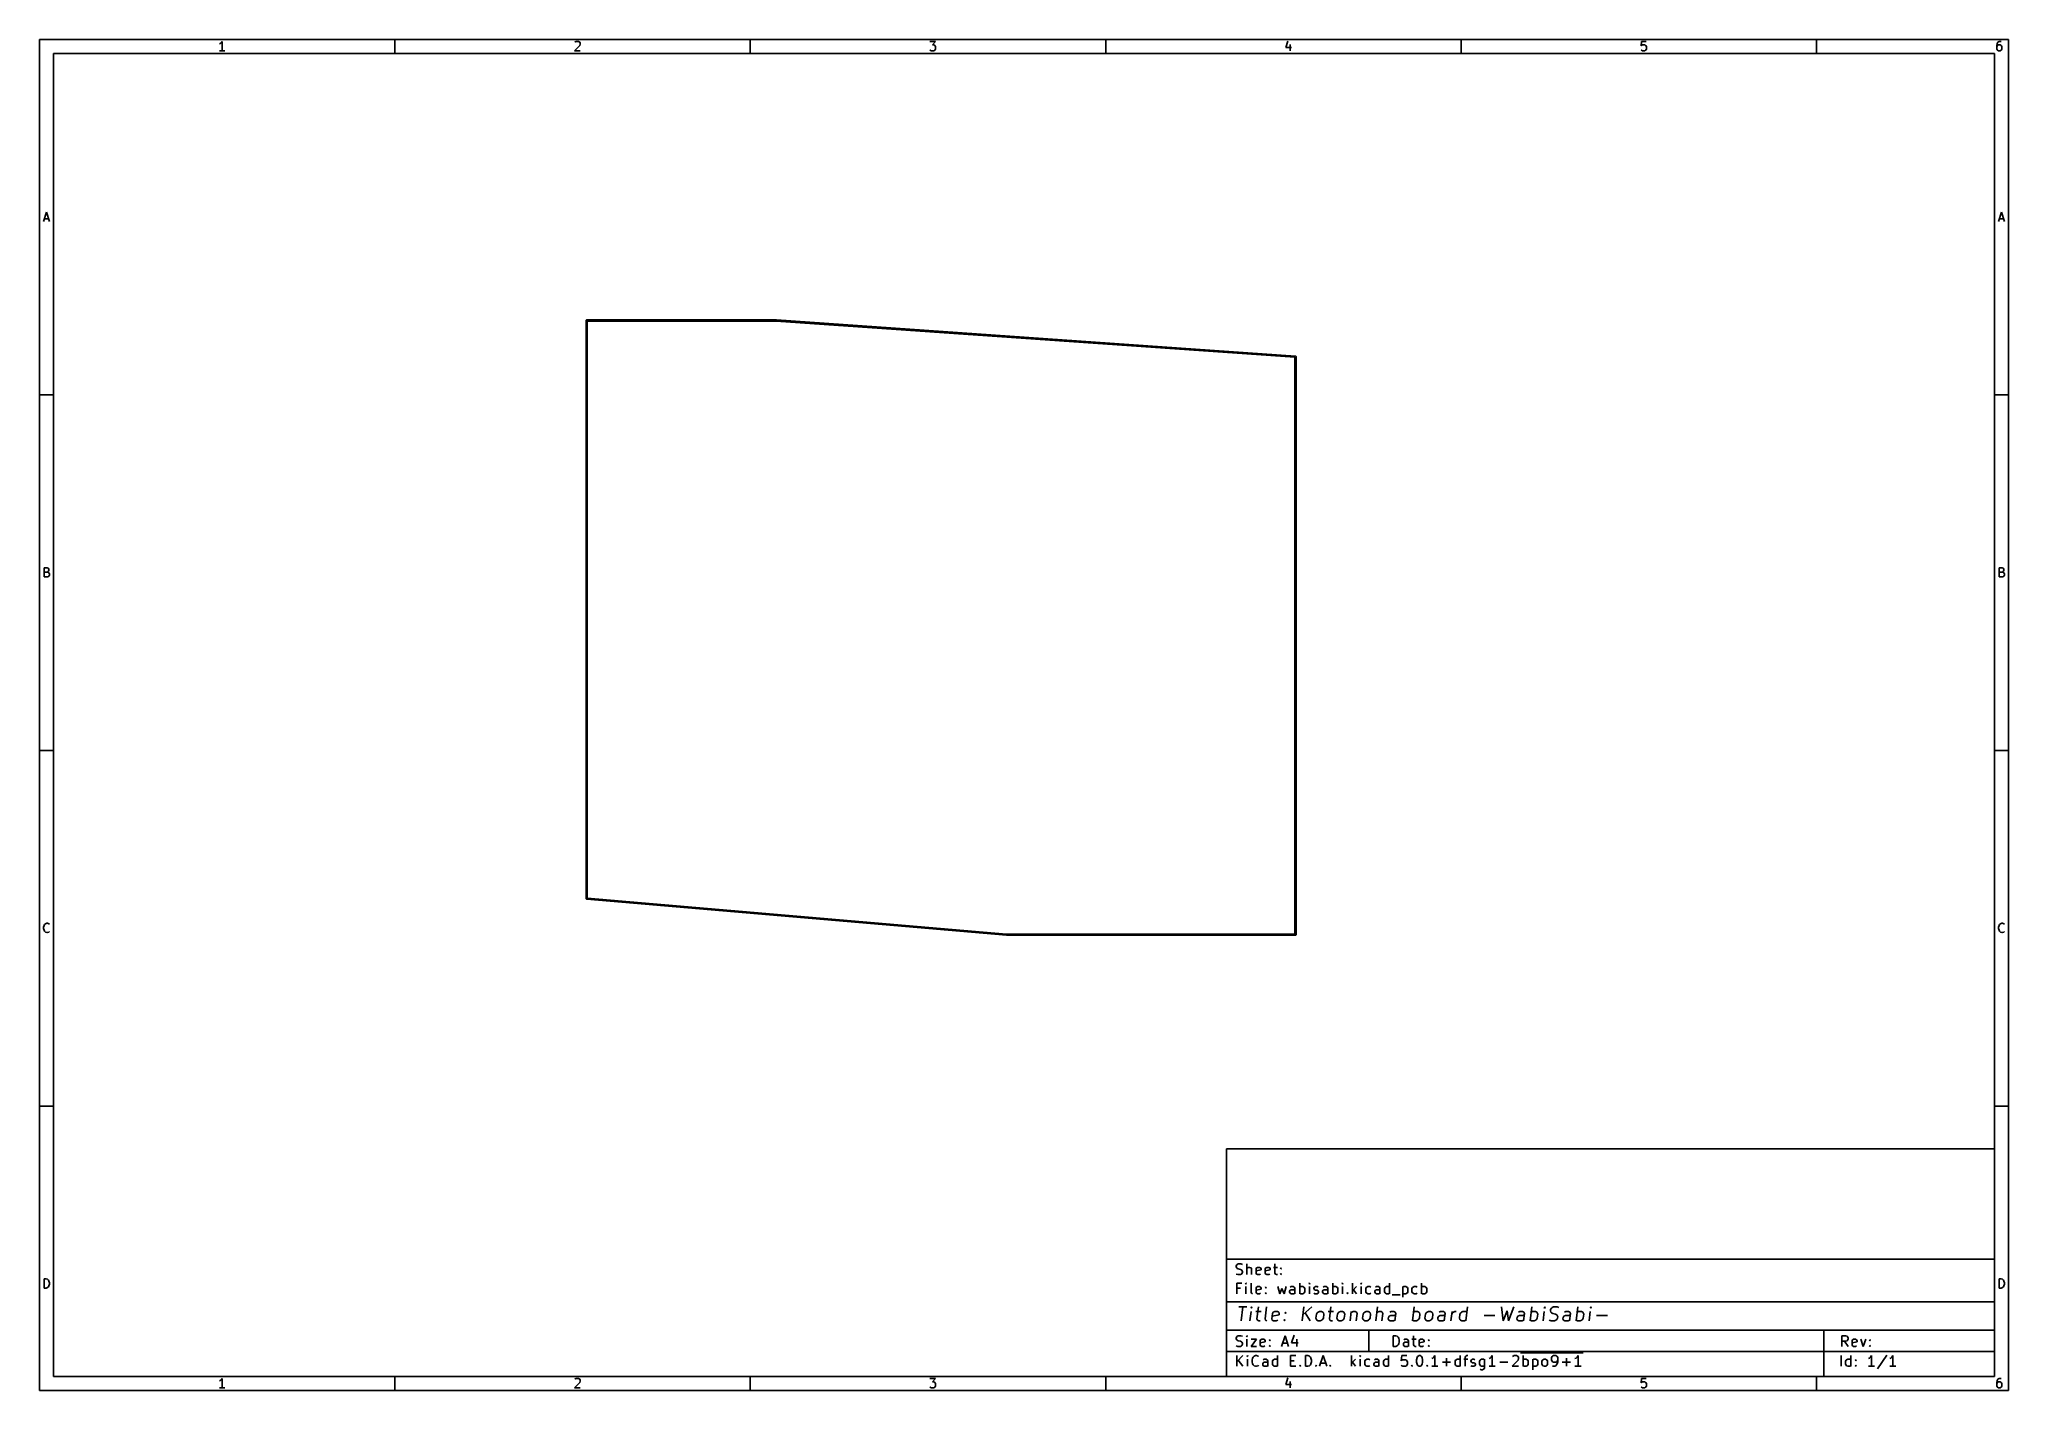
# Model space of a CAD drawing. Extents: x 10 to 287, y -200 to -10.
import ezdxf

# ---------------------------------------------------------------- set-up
doc = ezdxf.new("R2010")
doc.units = 0
doc.header["$MEASUREMENT"] = 0
doc.layers.add('BLACK', color=7, linetype='CONTINUOUS')

msp = doc.modelspace()

# ---------------------------------------------------------------- linework, layer by layer
at = {"layer": 'BLACK', "linetype": 'CONTINUOUS'}
for p, q in [((10, -10), (10, -200.007)), ((287.002, -10), (10, -10)), ((35.4464, -10.5976), (35.3226, -10.6595)), ((35.5702, -10.4738), (35.4464, -10.5976)), ((35.694, -10.2881), (35.5702, -10.4738)), ((35.694, -11.5881), (35.694, -10.2881)), ((60, -12), (60, -10)), ((86.0036, -10.8452), (85.2607, -11.5881)), ((85.3226, -10.4119), (85.3845, -10.35)), ((85.3845, -10.35), (85.5083, -10.2881)), ((85.5083, -10.2881), (85.8179, -10.2881)), ((85.8179, -10.2881), (85.9417, -10.35)), ((85.9417, -10.35), (86.0036, -10.4119)), ((86.0036, -10.4119), (86.0655, -10.5357)), ((86.0655, -10.6595), (86.0036, -10.8452)), ((86.0655, -10.5357), (86.0655, -10.6595)), ((110, -12), (110, -10)), ((135.261, -10.2881), (136.065, -10.2881)), ((136.065, -10.2881), (135.632, -10.7833)), ((135.632, -10.7833), (135.818, -10.7833)), ((135.818, -10.7833), (135.942, -10.8452)), ((135.942, -10.8452), (136.004, -10.9071)), ((136.004, -10.9071), (136.065, -11.031)), ((136.065, -11.031), (136.065, -11.3405)), ((160, -12), (160, -10)), ((185.632, -10.2262), (185.323, -11.1548)), ((185.942, -10.7214), (185.942, -11.5881)), ((210, -12), (210, -10)), ((235.385, -10.2881), (235.323, -10.9071)), ((235.323, -10.9071), (235.385, -10.8452)), ((236.004, -10.2881), (235.385, -10.2881)), ((235.385, -10.8452), (235.508, -10.7833)), ((235.508, -10.7833), (235.818, -10.7833)), ((235.818, -10.7833), (235.942, -10.8452)), ((235.942, -10.8452), (236.004, -10.9071)), ((236.004, -10.9071), (236.065, -11.031)), ((236.065, -11.031), (236.065, -11.3405)), ((260, -12), (260, -10)), ((285.385, -10.5976), (285.323, -10.8452)), ((285.323, -10.8452), (285.323, -11.3405)), ((285.385, -10.9071), (285.323, -11.031)), ((285.508, -10.4119), (285.385, -10.5976)), ((285.446, -10.8452), (285.385, -10.9071)), ((285.57, -10.7833), (285.446, -10.8452)), ((285.57, -10.35), (285.508, -10.4119)), ((285.694, -10.2881), (285.57, -10.35)), ((285.818, -10.7833), (285.57, -10.7833)), ((285.942, -10.2881), (285.694, -10.2881)), ((285.942, -10.8452), (285.818, -10.7833)), ((286.004, -10.9071), (285.942, -10.8452)), ((286.065, -11.031), (286.004, -10.9071)), ((286.065, -11.3405), (286.065, -11.031)), ((287.002, -200.007), (287.002, -10)), ((12, -12), (12, -198.007)), ((285.002, -12), (12, -12)), ((36.0655, -11.5881), (35.3226, -11.5881)), ((85.2607, -11.5881), (86.0655, -11.5881)), ((135.323, -11.5262), (135.261, -11.4643)), ((135.446, -11.5881), (135.323, -11.5262)), ((135.818, -11.5881), (135.446, -11.5881)), ((135.942, -11.5262), (135.818, -11.5881)), ((136.004, -11.4643), (135.942, -11.5262)), ((136.065, -11.3405), (136.004, -11.4643)), ((185.323, -11.1548), (186.127, -11.1548)), ((235.385, -11.5262), (235.323, -11.4643)), ((235.508, -11.5881), (235.385, -11.5262)), ((235.818, -11.5881), (235.508, -11.5881)), ((235.942, -11.5262), (235.818, -11.5881)), ((236.004, -11.4643), (235.942, -11.5262)), ((236.065, -11.3405), (236.004, -11.4643)), ((285.002, -198.007), (285.002, -12)), ((285.323, -11.3405), (285.385, -11.4643)), ((285.385, -11.4643), (285.446, -11.5262)), ((285.446, -11.5262), (285.57, -11.5881)), ((285.57, -11.5881), (285.818, -11.5881)), ((285.818, -11.5881), (285.942, -11.5262)), ((285.942, -11.5262), (286.004, -11.4643)), ((286.004, -11.4643), (286.065, -11.3405)), ((10.5667, -35.5881), (11, -34.2881)), ((10.6905, -35.2167), (11.3095, -35.2167)), ((11, -34.2881), (11.4333, -35.5881)), ((285.569, -35.5881), (286.002, -34.2881)), ((285.693, -35.2167), (286.312, -35.2167)), ((286.002, -34.2881), (286.436, -35.5881)), ((86.92, -49.5168), (86.9223, -49.5105)), ((86.92, -49.5234), (86.92, -49.5168)), ((86.92, -130.807), (86.92, -49.5234)), ((86.9223, -49.5105), (86.9234, -49.504)), ((86.9234, -49.504), (86.9268, -49.4982)), ((86.9268, -49.4982), (86.929, -49.4919)), ((86.929, -49.4919), (86.9333, -49.4868)), ((86.9333, -49.4868), (86.9367, -49.481)), ((86.9367, -49.481), (86.9418, -49.4768)), ((86.9418, -49.4768), (86.946, -49.4717)), ((86.946, -49.4717), (86.9518, -49.4683)), ((86.9518, -49.4683), (86.9569, -49.464)), ((86.9569, -49.464), (86.9632, -49.4618)), ((86.9632, -49.4618), (86.969, -49.4584)), ((86.969, -49.4584), (86.9755, -49.4573)), ((86.9755, -49.4573), (86.9818, -49.455)), ((86.9818, -49.455), (86.9884, -49.455)), ((86.9884, -49.455), (86.9884, -49.455)), ((86.9884, -49.455), (113.661, -49.455)), ((87.07, -49.605), (87.07, -130.741)), ((113.662, -49.605), (87.07, -49.605)), ((113.661, -49.455), (113.664, -49.4547)), ((186.615, -54.68), (113.662, -49.605)), ((113.664, -49.4547), (113.668, -49.455)), ((113.668, -49.455), (113.672, -49.455)), ((113.672, -49.455), (113.674, -49.4555)), ((113.674, -49.4555), (186.693, -54.535)), ((186.615, -135.815), (186.615, -54.68)), ((186.693, -54.535), (186.703, -54.535)), ((186.703, -54.535), (186.712, -54.5382)), ((186.712, -54.5382), (186.721, -54.5404)), ((186.721, -54.5404), (186.724, -54.5427)), ((186.724, -54.5427), (186.728, -54.544)), ((186.728, -54.544), (186.735, -54.55)), ((186.735, -54.55), (186.743, -54.5552)), ((186.743, -54.5552), (186.745, -54.5585)), ((186.745, -54.5585), (186.748, -54.561)), ((186.748, -54.561), (186.753, -54.5691)), ((186.753, -54.5691), (186.758, -54.5766)), ((186.758, -54.5766), (186.76, -54.5805)), ((186.76, -54.5805), (186.762, -54.584)), ((186.762, -54.584), (186.763, -54.5931)), ((186.763, -54.5931), (186.766, -54.602)), ((186.766, -54.602), (186.765, -54.6126)), ((186.765, -54.6126), (186.765, -135.897)), ((10, -60), (12, -60)), ((287.002, -60), (285.002, -60)), ((10.6595, -85.5881), (10.6595, -84.2881)), ((10.6595, -84.2881), (11.0929, -84.2881)), ((11.0929, -84.9071), (10.6595, -84.9071)), ((11.1548, -85.5881), (10.6595, -85.5881)), ((11.0929, -84.2881), (11.2167, -84.35)), ((11.2167, -84.8452), (11.0929, -84.9071)), ((11.0929, -84.9071), (11.2786, -84.969)), ((11.2786, -85.5262), (11.1548, -85.5881)), ((11.2167, -84.35), (11.2786, -84.4119)), ((11.2786, -84.7833), (11.2167, -84.8452)), ((11.2786, -84.4119), (11.3405, -84.5357)), ((11.3405, -84.6595), (11.2786, -84.7833)), ((11.2786, -84.969), (11.3405, -85.031)), ((11.3405, -85.4643), (11.2786, -85.5262)), ((11.3405, -84.5357), (11.3405, -84.6595)), ((11.3405, -85.031), (11.4024, -85.1548)), ((11.4024, -85.3405), (11.3405, -85.4643)), ((11.4024, -85.1548), (11.4024, -85.3405)), ((285.662, -85.5881), (285.662, -84.2881)), ((285.662, -84.2881), (286.095, -84.2881)), ((286.095, -84.9071), (285.662, -84.9071)), ((286.157, -85.5881), (285.662, -85.5881)), ((286.095, -84.2881), (286.219, -84.35)), ((286.219, -84.8452), (286.095, -84.9071)), ((286.095, -84.9071), (286.281, -84.969)), ((286.281, -85.5262), (286.157, -85.5881)), ((286.219, -84.35), (286.281, -84.4119)), ((286.281, -84.7833), (286.219, -84.8452)), ((286.281, -84.4119), (286.343, -84.5357)), ((286.343, -84.6595), (286.281, -84.7833)), ((286.281, -84.969), (286.343, -85.031)), ((286.343, -85.4643), (286.281, -85.5262)), ((286.343, -84.5357), (286.343, -84.6595)), ((286.343, -85.031), (286.405, -85.1548)), ((286.405, -85.3405), (286.343, -85.4643)), ((286.405, -85.1548), (286.405, -85.3405)), ((10, -110), (12, -110)), ((287.002, -110), (285.002, -110)), ((86.9191, -130.817), (86.92, -130.807)), ((86.9217, -130.826), (86.9191, -130.817)), ((86.9234, -130.836), (86.9217, -130.826)), ((86.9251, -130.839), (86.9234, -130.836)), ((86.926, -130.842), (86.9251, -130.839)), ((86.9317, -130.85), (86.926, -130.842)), ((86.9367, -130.859), (86.9317, -130.85)), ((86.9393, -130.861), (86.9367, -130.859)), ((86.9412, -130.864), (86.9393, -130.861)), ((86.9493, -130.87), (86.9412, -130.864)), ((86.9569, -130.876), (86.9493, -130.87)), ((86.9601, -130.877), (86.9569, -130.876)), ((86.9629, -130.879), (86.9601, -130.877)), ((86.9725, -130.882), (86.9629, -130.879)), ((86.9818, -130.885), (86.9725, -130.882)), ((86.9918, -130.885), (86.9818, -130.885)), ((146.04, -135.964), (86.9918, -130.885)), ((87.07, -130.741), (146.053, -135.815)), ((10.5976, -134.845), (10.6595, -134.598)), ((10.5976, -135.031), (10.5976, -134.845)), ((10.6595, -135.279), (10.5976, -135.031)), ((10.6595, -134.598), (10.7214, -134.474)), ((10.7214, -135.402), (10.6595, -135.279)), ((10.7214, -134.474), (10.8452, -134.35)), ((10.8452, -135.526), (10.7214, -135.402)), ((10.8452, -134.35), (11.031, -134.288)), ((11.031, -135.588), (10.8452, -135.526)), ((11.031, -134.288), (11.1548, -134.288)), ((11.1548, -135.588), (11.031, -135.588)), ((11.1548, -134.288), (11.3405, -134.35)), ((11.3405, -135.526), (11.1548, -135.588)), ((11.3405, -134.35), (11.4024, -134.412)), ((11.4024, -135.464), (11.3405, -135.526)), ((285.6, -134.845), (285.662, -134.598)), ((285.6, -135.031), (285.6, -134.845)), ((285.662, -135.279), (285.6, -135.031)), ((285.662, -134.598), (285.724, -134.474)), ((285.724, -135.402), (285.662, -135.279)), ((285.724, -134.474), (285.847, -134.35)), ((285.847, -135.526), (285.724, -135.402)), ((285.847, -134.35), (286.033, -134.288)), ((286.033, -135.588), (285.847, -135.526)), ((286.033, -134.288), (286.157, -134.288)), ((286.157, -135.588), (286.033, -135.588)), ((286.157, -134.288), (286.343, -134.35)), ((286.343, -135.526), (286.157, -135.588)), ((286.343, -134.35), (286.405, -134.412)), ((286.405, -135.464), (286.343, -135.526)), ((146.043, -135.965), (146.04, -135.964)), ((146.047, -135.965), (146.043, -135.965)), ((146.05, -135.965), (146.047, -135.965)), ((146.053, -135.965), (146.05, -135.965)), ((146.053, -135.815), (186.615, -135.815)), ((186.697, -135.965), (146.053, -135.965)), ((186.703, -135.965), (186.697, -135.965)), ((186.697, -135.965), (186.697, -135.965)), ((186.709, -135.963), (186.703, -135.965)), ((186.716, -135.962), (186.709, -135.963)), ((186.722, -135.958), (186.716, -135.962)), ((186.728, -135.956), (186.722, -135.958)), ((186.733, -135.952), (186.728, -135.956)), ((186.739, -135.948), (186.733, -135.952)), ((186.743, -135.943), (186.739, -135.948)), ((186.748, -135.939), (186.743, -135.943)), ((186.752, -135.933), (186.748, -135.939)), ((186.756, -135.928), (186.752, -135.933)), ((186.758, -135.922), (186.756, -135.928)), ((186.762, -135.916), (186.758, -135.922)), ((186.763, -135.909), (186.762, -135.916)), ((186.765, -135.903), (186.763, -135.909)), ((186.765, -135.897), (186.765, -135.897)), ((186.765, -135.897), (186.765, -135.903)), ((10, -160), (12, -160)), ((287.002, -160), (285.002, -160)), ((177.002, -166.007), (177.002, -198.007)), ((285.002, -166.007), (177.002, -166.007)), ((285.002, -198.007), (285.002, -166.007)), ((177.002, -181.507), (285.002, -181.507)), ((178.363, -182.471), (178.434, -182.329)), ((178.363, -182.614), (178.363, -182.471)), ((178.434, -182.757), (178.363, -182.614)), ((178.434, -182.329), (178.506, -182.257)), ((178.506, -182.829), (178.434, -182.757)), ((178.506, -182.257), (178.649, -182.186)), ((178.649, -182.186), (179.006, -182.186)), ((179.006, -182.186), (179.22, -182.257)), ((179.863, -183.686), (179.863, -182.186)), ((179.934, -182.757), (179.863, -182.829)), ((180.077, -182.686), (179.934, -182.757)), ((180.291, -182.686), (180.077, -182.686)), ((180.434, -182.757), (180.291, -182.686)), ((180.506, -182.9), (180.434, -182.757)), ((181.149, -182.9), (181.22, -182.757)), ((181.22, -182.757), (181.363, -182.686)), ((181.363, -182.686), (181.649, -182.686)), ((181.649, -182.686), (181.791, -182.757)), ((181.791, -182.757), (181.863, -182.9)), ((182.434, -182.9), (182.506, -182.757)), ((182.506, -182.757), (182.649, -182.686)), ((182.649, -182.686), (182.934, -182.686)), ((182.934, -182.686), (183.077, -182.757)), ((183.077, -182.757), (183.149, -182.9)), ((183.577, -182.686), (184.149, -182.686)), ((183.791, -182.186), (183.791, -183.471)), ((184.577, -182.829), (184.649, -182.757)), ((184.649, -182.757), (184.72, -182.829)), ((184.649, -182.757), (184.649, -182.9)), ((10.6595, -185.588), (10.6595, -184.288)), ((10.6595, -184.288), (10.969, -184.288)), ((10.969, -185.588), (10.6595, -185.588)), ((10.969, -184.288), (11.1548, -184.35)), ((11.1548, -185.526), (10.969, -185.588)), ((11.1548, -184.35), (11.2786, -184.474)), ((11.2786, -185.402), (11.1548, -185.526)), ((11.2786, -184.474), (11.3405, -184.598)), ((11.3405, -185.279), (11.2786, -185.402)), ((11.3405, -184.598), (11.4024, -184.845)), ((11.4024, -185.031), (11.3405, -185.279)), ((11.4024, -184.845), (11.4024, -185.031)), ((178.363, -183.614), (178.577, -183.686)), ((178.434, -186.386), (178.434, -184.886)), ((178.434, -184.886), (179.149, -184.886)), ((178.649, -182.9), (178.506, -182.829)), ((178.577, -183.686), (178.934, -183.686)), ((178.934, -182.971), (178.649, -182.9)), ((179.077, -183.043), (178.934, -182.971)), ((178.934, -183.686), (179.077, -183.614)), ((179.149, -183.114), (179.077, -183.043)), ((179.077, -183.614), (179.149, -183.543)), ((179.22, -183.257), (179.149, -183.114)), ((179.149, -183.543), (179.22, -183.4)), ((179.22, -183.4), (179.22, -183.257)), ((179.72, -184.886), (179.649, -184.957)), ((179.649, -184.957), (179.72, -185.029)), ((179.791, -184.957), (179.72, -184.886)), ((179.72, -184.886), (179.72, -185.029)), ((179.72, -185.029), (179.791, -184.957)), ((179.72, -186.386), (179.72, -185.386)), ((180.434, -186.171), (180.434, -184.886)), ((180.506, -183.686), (180.506, -182.9)), ((181.149, -183.471), (181.149, -182.9)), ((181.863, -183.043), (181.149, -183.186)), ((181.22, -183.614), (181.149, -183.471)), ((181.149, -185.6), (181.22, -185.457)), ((181.363, -183.686), (181.22, -183.614)), ((181.22, -185.457), (181.363, -185.386)), ((181.649, -183.686), (181.363, -183.686)), ((181.363, -185.386), (181.649, -185.386)), ((181.791, -183.614), (181.649, -183.686)), ((181.649, -185.386), (181.791, -185.457)), ((181.791, -185.457), (181.863, -185.6)), ((181.863, -182.9), (181.863, -183.043)), ((182.434, -183.471), (182.434, -182.9)), ((183.149, -183.043), (182.434, -183.186)), ((182.506, -183.614), (182.434, -183.471)), ((182.434, -185.529), (182.506, -185.457)), ((182.506, -185.6), (182.434, -185.529)), ((182.649, -183.686), (182.506, -183.614)), ((182.506, -185.457), (182.577, -185.529)), ((182.506, -185.457), (182.506, -185.6)), ((182.577, -185.529), (182.506, -185.6)), ((182.934, -183.686), (182.649, -183.686)), ((183.077, -183.614), (182.934, -183.686)), ((183.149, -182.9), (183.149, -183.043)), ((183.791, -183.471), (183.863, -183.614)), ((183.863, -183.614), (184.006, -183.686)), ((184.006, -183.686), (184.149, -183.686)), ((184.22, -185.386), (184.506, -186.386)), ((184.649, -182.9), (184.577, -182.829)), ((184.577, -183.614), (184.649, -183.543)), ((184.649, -183.686), (184.577, -183.614)), ((184.72, -182.829), (184.649, -182.9)), ((184.649, -183.543), (184.72, -183.614)), ((184.649, -183.543), (184.649, -183.686)), ((184.72, -183.614), (184.649, -183.686)), ((185.077, -186.386), (185.363, -185.386)), ((186.077, -185.386), (185.934, -185.457)), ((186.363, -185.386), (186.077, -185.386)), ((186.506, -185.457), (186.363, -185.386)), ((186.577, -185.6), (186.506, -185.457)), ((187.291, -186.386), (187.291, -184.886)), ((187.291, -185.457), (187.434, -185.386)), ((187.434, -185.386), (187.72, -185.386)), ((187.72, -185.386), (187.863, -185.457)), ((187.863, -185.457), (187.934, -185.529)), ((187.934, -185.529), (188.006, -185.671)), ((188.649, -184.886), (188.577, -184.957)), ((188.577, -184.957), (188.649, -185.029)), ((188.72, -184.957), (188.649, -184.886)), ((188.649, -184.886), (188.649, -185.029)), ((188.649, -185.029), (188.72, -184.957)), ((188.649, -186.386), (188.649, -185.386)), ((189.291, -185.6), (189.363, -185.457)), ((189.363, -185.457), (189.506, -185.386)), ((189.506, -185.386), (189.72, -185.386)), ((189.72, -185.386), (189.863, -185.457)), ((190.72, -185.386), (190.577, -185.457)), ((191.006, -185.386), (190.72, -185.386)), ((191.149, -185.457), (191.006, -185.386)), ((191.22, -185.6), (191.149, -185.457)), ((191.934, -186.386), (191.934, -184.886)), ((191.934, -185.457), (192.077, -185.386)), ((192.077, -185.386), (192.363, -185.386)), ((192.363, -185.386), (192.506, -185.457)), ((192.506, -185.457), (192.577, -185.529)), ((192.577, -185.529), (192.649, -185.671)), ((193.291, -184.886), (193.22, -184.957)), ((193.22, -184.957), (193.291, -185.029)), ((193.363, -184.957), (193.291, -184.886)), ((193.291, -184.886), (193.291, -185.029)), ((193.291, -185.029), (193.363, -184.957)), ((193.291, -186.386), (193.291, -185.386)), ((194.72, -186.386), (194.72, -184.886)), ((195.291, -185.386), (194.72, -185.957)), ((195.934, -184.886), (195.863, -184.957)), ((195.863, -184.957), (195.934, -185.029)), ((196.006, -184.957), (195.934, -184.886)), ((195.934, -184.886), (195.934, -185.029)), ((195.934, -185.029), (196.006, -184.957)), ((195.934, -186.386), (195.934, -185.386)), ((196.577, -185.671), (196.649, -185.529)), ((196.649, -185.529), (196.72, -185.457)), ((196.72, -185.457), (196.863, -185.386)), ((196.863, -185.386), (197.149, -185.386)), ((197.149, -185.386), (197.291, -185.457)), ((198.077, -185.386), (197.934, -185.457)), ((198.363, -185.386), (198.077, -185.386)), ((198.506, -185.457), (198.363, -185.386)), ((198.577, -185.6), (198.506, -185.457)), ((199.22, -185.671), (199.291, -185.529)), ((199.291, -185.529), (199.363, -185.457)), ((199.363, -185.457), (199.506, -185.386)), ((199.506, -185.386), (199.791, -185.386)), ((199.791, -185.386), (199.934, -185.457)), ((199.934, -186.386), (199.934, -184.886)), ((201.791, -185.386), (201.791, -186.886)), ((201.791, -185.457), (201.934, -185.386)), ((201.934, -185.386), (202.22, -185.386)), ((202.22, -185.386), (202.363, -185.457)), ((202.363, -185.457), (202.434, -185.529)), ((202.434, -185.529), (202.506, -185.671)), ((203.077, -185.671), (203.149, -185.529)), ((203.149, -185.529), (203.22, -185.457)), ((203.22, -185.457), (203.363, -185.386)), ((203.363, -185.386), (203.649, -185.386)), ((203.649, -185.386), (203.791, -185.457)), ((204.434, -186.386), (204.434, -184.886)), ((204.434, -185.457), (204.577, -185.386)), ((204.577, -185.386), (204.863, -185.386)), ((204.863, -185.386), (205.006, -185.457)), ((205.006, -185.457), (205.077, -185.529)), ((205.077, -185.529), (205.149, -185.671)), ((285.662, -185.588), (285.662, -184.288)), ((285.662, -184.288), (285.971, -184.288)), ((285.971, -185.588), (285.662, -185.588)), ((285.971, -184.288), (286.157, -184.35)), ((286.157, -185.526), (285.971, -185.588)), ((286.157, -184.35), (286.281, -184.474)), ((286.281, -185.402), (286.157, -185.526)), ((286.281, -184.474), (286.343, -184.598)), ((286.343, -185.279), (286.281, -185.402)), ((286.343, -184.598), (286.405, -184.845)), ((286.405, -185.031), (286.343, -185.279)), ((286.405, -184.845), (286.405, -185.031)), ((177.002, -187.507), (285.002, -187.507)), ((178.934, -185.6), (178.434, -185.6)), ((178.715, -188.212), (179.857, -188.212)), ((179.036, -190.212), (179.286, -188.212)), ((180.524, -188.212), (180.417, -188.307)), ((180.417, -188.307), (180.5, -188.402)), ((180.506, -186.314), (180.434, -186.171)), ((180.524, -188.212), (180.5, -188.402)), ((180.5, -188.402), (180.607, -188.307)), ((180.649, -186.386), (180.506, -186.314)), ((180.607, -188.307), (180.524, -188.212)), ((181.149, -186.171), (181.149, -185.6)), ((181.863, -185.743), (181.149, -185.886)), ((181.22, -186.314), (181.149, -186.171)), ((181.363, -186.386), (181.22, -186.314)), ((181.476, -188.212), (181.262, -189.926)), ((181.649, -186.386), (181.363, -186.386)), ((181.791, -186.314), (181.649, -186.386)), ((181.863, -185.6), (181.863, -185.743)), ((182.405, -189.926), (182.619, -188.212)), ((182.434, -186.314), (182.506, -186.243)), ((182.506, -186.386), (182.434, -186.314)), ((182.506, -186.243), (182.577, -186.314)), ((182.506, -186.243), (182.506, -186.386)), ((182.577, -186.314), (182.506, -186.386)), ((184.506, -186.386), (184.791, -185.671)), ((184.791, -185.671), (185.077, -186.386)), ((185.863, -186.029), (185.934, -185.886)), ((185.863, -186.171), (185.863, -186.029)), ((185.934, -186.314), (185.863, -186.171)), ((185.934, -185.886), (186.077, -185.814)), ((186.077, -186.386), (185.934, -186.314)), ((186.077, -185.814), (186.434, -185.814)), ((186.434, -186.386), (186.077, -186.386)), ((186.434, -185.814), (186.577, -185.743)), ((186.577, -186.314), (186.434, -186.386)), ((186.577, -186.386), (186.577, -185.6)), ((187.434, -186.386), (187.291, -186.314)), ((187.72, -186.386), (187.434, -186.386)), ((187.607, -190.212), (187.857, -188.212)), ((189, -188.212), (187.715, -189.355)), ((187.863, -186.314), (187.72, -186.386)), ((187.934, -186.243), (187.863, -186.314)), ((188.006, -186.1), (187.934, -186.243)), ((188.006, -185.671), (188.006, -186.1)), ((189.291, -185.671), (189.291, -185.6)), ((189.363, -185.814), (189.291, -185.671)), ((189.291, -186.314), (189.434, -186.386)), ((189.506, -185.886), (189.363, -185.814)), ((189.434, -186.386), (189.72, -186.386)), ((189.72, -185.886), (189.506, -185.886)), ((189.863, -185.957), (189.72, -185.886)), ((189.72, -186.386), (189.863, -186.314)), ((189.934, -186.1), (189.863, -185.957)), ((189.863, -186.314), (189.934, -186.171)), ((189.934, -186.171), (189.934, -186.1)), ((190.506, -186.029), (190.577, -185.886)), ((190.506, -186.171), (190.506, -186.029)), ((190.577, -186.314), (190.506, -186.171)), ((190.577, -185.886), (190.72, -185.814)), ((190.72, -186.386), (190.577, -186.314)), ((190.72, -185.814), (191.077, -185.814)), ((191.077, -186.386), (190.72, -186.386)), ((191.077, -185.814), (191.22, -185.743)), ((191.22, -186.314), (191.077, -186.386)), ((191.22, -186.386), (191.22, -185.6)), ((191.667, -188.212), (191.453, -189.926)), ((192.077, -186.386), (191.934, -186.314)), ((192.363, -186.386), (192.077, -186.386)), ((192.506, -186.314), (192.363, -186.386)), ((192.577, -186.243), (192.506, -186.314)), ((192.649, -186.1), (192.577, -186.243)), ((192.649, -185.671), (192.649, -186.1)), ((193.934, -186.314), (194.006, -186.243)), ((194.006, -186.386), (193.934, -186.314)), ((194.006, -186.243), (194.077, -186.314)), ((194.006, -186.243), (194.006, -186.386)), ((194.077, -186.314), (194.006, -186.386)), ((194.863, -185.814), (195.291, -186.386)), ((196.577, -186.1), (196.577, -185.671)), ((196.649, -186.243), (196.577, -186.1)), ((196.72, -186.314), (196.649, -186.243)), ((196.863, -186.386), (196.72, -186.314)), ((197.149, -186.386), (196.863, -186.386)), ((197.291, -186.314), (197.149, -186.386)), ((197.863, -186.029), (197.934, -185.886)), ((197.863, -186.171), (197.863, -186.029)), ((197.934, -186.314), (197.863, -186.171)), ((197.934, -185.886), (198.077, -185.814)), ((198.077, -186.386), (197.934, -186.314)), ((197.988, -190.212), (198.238, -188.212)), ((198.077, -185.814), (198.434, -185.814)), ((198.434, -186.386), (198.077, -186.386)), ((198.434, -185.814), (198.577, -185.743)), ((198.577, -186.314), (198.434, -186.386)), ((198.577, -186.386), (198.577, -185.6)), ((199.22, -186.1), (199.22, -185.671)), ((199.291, -186.243), (199.22, -186.1)), ((199.363, -186.314), (199.291, -186.243)), ((199.506, -186.386), (199.363, -186.314)), ((199.791, -186.386), (199.506, -186.386)), ((199.934, -186.314), (199.791, -186.386)), ((200.291, -186.529), (201.434, -186.529)), ((201.934, -186.386), (201.791, -186.314)), ((202.22, -186.386), (201.934, -186.386)), ((202.363, -186.314), (202.22, -186.386)), ((202.434, -186.243), (202.363, -186.314)), ((202.506, -186.1), (202.434, -186.243)), ((202.506, -185.671), (202.506, -186.1)), ((203.077, -186.1), (203.077, -185.671)), ((203.149, -186.243), (203.077, -186.1)), ((203.131, -190.212), (203.381, -188.212)), ((203.22, -186.314), (203.149, -186.243)), ((203.363, -186.386), (203.22, -186.314)), ((203.649, -186.386), (203.363, -186.386)), ((203.791, -186.314), (203.649, -186.386)), ((204.577, -186.386), (204.434, -186.314)), ((204.863, -186.386), (204.577, -186.386)), ((205.006, -186.314), (204.863, -186.386)), ((205.077, -186.243), (205.006, -186.314)), ((205.149, -186.1), (205.077, -186.243)), ((205.149, -185.671), (205.149, -186.1)), ((210.655, -190.212), (210.905, -188.212)), ((215.667, -188.212), (215.893, -190.212)), ((216.655, -190.212), (217.381, -188.212)), ((219.703, -190.212), (219.953, -188.212)), ((221.762, -188.212), (221.655, -188.307)), ((221.655, -188.307), (221.738, -188.402)), ((221.762, -188.212), (221.738, -188.402)), ((221.738, -188.402), (221.846, -188.307)), ((221.846, -188.307), (221.762, -188.212)), ((222.691, -188.402), (222.798, -188.307)), ((222.798, -188.307), (223, -188.212)), ((223, -188.212), (223.476, -188.212)), ((223.476, -188.212), (223.75, -188.307)), ((226.179, -190.212), (226.429, -188.212)), ((228.238, -188.212), (228.131, -188.307)), ((228.131, -188.307), (228.215, -188.402)), ((228.238, -188.212), (228.215, -188.402)), ((228.215, -188.402), (228.322, -188.307)), ((228.322, -188.307), (228.238, -188.212)), ((180.274, -190.212), (180.441, -188.879)), ((181.107, -188.879), (181.869, -188.879)), ((181.262, -189.926), (181.334, -190.117)), ((181.334, -190.117), (181.512, -190.212)), ((181.512, -190.212), (181.703, -190.212)), ((182.476, -190.117), (182.405, -189.926)), ((182.655, -190.212), (182.476, -190.117)), ((183.357, -189.926), (183.453, -189.164)), ((183.429, -190.117), (183.357, -189.926)), ((184.381, -189.355), (183.405, -189.545)), ((183.607, -190.212), (183.429, -190.117)), ((183.453, -189.164), (183.572, -188.974)), ((183.572, -188.974), (183.774, -188.879)), ((183.988, -190.212), (183.607, -190.212)), ((183.774, -188.879), (184.155, -188.879)), ((184.191, -190.117), (183.988, -190.212)), ((184.155, -188.879), (184.334, -188.974)), ((184.334, -188.974), (184.405, -189.164)), ((184.405, -189.164), (184.381, -189.355)), ((185.048, -190.117), (185.155, -190.021)), ((185.131, -190.212), (185.048, -190.117)), ((185.155, -190.021), (185.131, -190.212)), ((185.238, -190.117), (185.131, -190.212)), ((185.155, -190.021), (185.238, -190.117)), ((185.179, -189.069), (185.286, -188.974)), ((185.262, -189.164), (185.179, -189.069)), ((185.286, -188.974), (185.262, -189.164)), ((185.369, -189.069), (185.262, -189.164)), ((185.286, -188.974), (185.369, -189.069)), ((188.75, -190.212), (188.036, -189.069)), ((189.56, -189.831), (189.631, -189.26)), ((189.631, -190.021), (189.56, -189.831)), ((189.631, -189.26), (189.75, -189.069)), ((189.715, -190.117), (189.631, -190.021)), ((189.893, -190.212), (189.715, -190.117)), ((189.75, -189.069), (189.857, -188.974)), ((189.857, -188.974), (190.06, -188.879)), ((190.179, -190.212), (189.893, -190.212)), ((190.06, -188.879), (190.346, -188.879)), ((190.381, -190.117), (190.179, -190.212)), ((190.346, -188.879), (190.524, -188.974)), ((190.488, -190.021), (190.381, -190.117)), ((190.607, -189.831), (190.488, -190.021)), ((190.524, -188.974), (190.607, -189.069)), ((190.607, -189.069), (190.679, -189.26)), ((190.679, -189.26), (190.607, -189.831)), ((191.298, -188.879), (192.06, -188.879)), ((191.453, -189.926), (191.524, -190.117)), ((191.524, -190.117), (191.703, -190.212)), ((191.703, -190.212), (191.893, -190.212)), ((192.512, -189.831), (192.584, -189.26)), ((192.584, -190.021), (192.512, -189.831)), ((192.584, -189.26), (192.703, -189.069)), ((192.667, -190.117), (192.584, -190.021)), ((192.846, -190.212), (192.667, -190.117)), ((192.703, -189.069), (192.81, -188.974)), ((192.81, -188.974), (193.012, -188.879)), ((193.131, -190.212), (192.846, -190.212)), ((193.012, -188.879), (193.298, -188.879)), ((193.334, -190.117), (193.131, -190.212)), ((193.298, -188.879), (193.476, -188.974)), ((193.441, -190.021), (193.334, -190.117)), ((193.56, -189.831), (193.441, -190.021)), ((193.476, -188.974), (193.56, -189.069)), ((193.56, -189.069), (193.631, -189.26)), ((193.631, -189.26), (193.56, -189.831)), ((194.536, -188.879), (194.369, -190.212)), ((194.512, -189.069), (194.619, -188.974)), ((194.619, -188.974), (194.822, -188.879)), ((194.822, -188.879), (195.107, -188.879)), ((195.107, -188.879), (195.286, -188.974)), ((195.357, -189.164), (195.226, -190.212)), ((195.286, -188.974), (195.357, -189.164)), ((196.131, -189.831), (196.203, -189.26)), ((196.203, -190.021), (196.131, -189.831)), ((196.203, -189.26), (196.322, -189.069)), ((196.286, -190.117), (196.203, -190.021)), ((196.465, -190.212), (196.286, -190.117)), ((196.322, -189.069), (196.429, -188.974)), ((196.429, -188.974), (196.631, -188.879)), ((196.75, -190.212), (196.465, -190.212)), ((196.631, -188.879), (196.917, -188.879)), ((196.953, -190.117), (196.75, -190.212)), ((196.917, -188.879), (197.096, -188.974)), ((197.06, -190.021), (196.953, -190.117)), ((197.179, -189.831), (197.06, -190.021)), ((197.096, -188.974), (197.179, -189.069)), ((197.179, -189.069), (197.25, -189.26)), ((197.25, -189.26), (197.179, -189.831)), ((198.238, -188.974), (198.131, -189.069)), ((198.441, -188.879), (198.238, -188.974)), ((198.726, -188.879), (198.441, -188.879)), ((198.905, -188.974), (198.726, -188.879)), ((198.846, -190.212), (198.976, -189.164)), ((198.976, -189.164), (198.905, -188.974)), ((199.738, -189.926), (199.762, -189.736)), ((199.81, -190.117), (199.738, -189.926)), ((199.762, -189.736), (199.881, -189.545)), ((199.988, -190.212), (199.81, -190.117)), ((199.881, -189.545), (200.084, -189.45)), ((200.155, -188.879), (199.953, -188.974)), ((200.465, -190.212), (199.988, -190.212)), ((200.084, -189.45), (200.56, -189.45)), ((200.536, -188.879), (200.155, -188.879)), ((200.667, -190.117), (200.465, -190.212)), ((200.715, -188.974), (200.536, -188.879)), ((200.56, -189.45), (200.762, -189.355)), ((200.655, -190.212), (200.786, -189.164)), ((200.786, -189.164), (200.715, -188.974)), ((203.322, -190.212), (203.143, -190.117)), ((203.286, -188.974), (203.488, -188.879)), ((203.703, -190.212), (203.322, -190.212)), ((203.488, -188.879), (203.869, -188.879)), ((203.905, -190.117), (203.703, -190.212)), ((203.869, -188.879), (204.048, -188.974)), ((204.012, -190.021), (203.905, -190.117)), ((204.131, -189.831), (204.012, -190.021)), ((204.048, -188.974), (204.131, -189.069)), ((204.131, -189.069), (204.203, -189.26)), ((204.203, -189.26), (204.131, -189.831)), ((204.893, -189.831), (204.965, -189.26)), ((204.965, -190.021), (204.893, -189.831)), ((204.965, -189.26), (205.084, -189.069)), ((205.048, -190.117), (204.965, -190.021)), ((205.226, -190.212), (205.048, -190.117)), ((205.084, -189.069), (205.191, -188.974)), ((205.191, -188.974), (205.393, -188.879)), ((205.512, -190.212), (205.226, -190.212)), ((205.393, -188.879), (205.679, -188.879)), ((205.715, -190.117), (205.512, -190.212)), ((205.679, -188.879), (205.857, -188.974)), ((205.822, -190.021), (205.715, -190.117)), ((205.941, -189.831), (205.822, -190.021)), ((205.857, -188.974), (205.941, -189.069)), ((205.941, -189.069), (206.012, -189.26)), ((206.012, -189.26), (205.941, -189.831)), ((206.691, -189.926), (206.715, -189.736)), ((206.762, -190.117), (206.691, -189.926)), ((206.715, -189.736), (206.834, -189.545)), ((206.941, -190.212), (206.762, -190.117)), ((206.834, -189.545), (207.036, -189.45)), ((207.107, -188.879), (206.905, -188.974)), ((207.417, -190.212), (206.941, -190.212)), ((207.036, -189.45), (207.512, -189.45)), ((207.488, -188.879), (207.107, -188.879)), ((207.619, -190.117), (207.417, -190.212)), ((207.667, -188.974), (207.488, -188.879)), ((207.512, -189.45), (207.715, -189.355)), ((207.607, -190.212), (207.738, -189.164)), ((207.738, -189.164), (207.667, -188.974)), ((208.56, -190.212), (208.726, -188.879)), ((208.679, -189.26), (208.798, -189.069)), ((208.798, -189.069), (208.905, -188.974)), ((208.905, -188.974), (209.107, -188.879)), ((209.107, -188.879), (209.298, -188.879)), ((209.75, -189.831), (209.822, -189.26)), ((209.822, -190.021), (209.75, -189.831)), ((209.822, -189.26), (209.941, -189.069)), ((209.905, -190.117), (209.822, -190.021)), ((210.084, -190.212), (209.905, -190.117)), ((209.941, -189.069), (210.048, -188.974)), ((210.048, -188.974), (210.25, -188.879)), ((210.465, -190.212), (210.084, -190.212)), ((210.25, -188.879), (210.631, -188.879)), ((210.667, -190.117), (210.465, -190.212)), ((210.631, -188.879), (210.81, -188.974)), ((213.226, -189.45), (214.75, -189.45)), ((215.893, -190.212), (216.453, -188.783)), ((216.453, -188.783), (216.655, -190.212)), ((217.834, -189.926), (217.857, -189.736)), ((217.905, -190.117), (217.834, -189.926)), ((217.857, -189.736), (217.976, -189.545)), ((218.084, -190.212), (217.905, -190.117)), ((217.976, -189.545), (218.179, -189.45)), ((218.25, -188.879), (218.048, -188.974)), ((218.56, -190.212), (218.084, -190.212)), ((218.179, -189.45), (218.655, -189.45)), ((218.631, -188.879), (218.25, -188.879)), ((218.762, -190.117), (218.56, -190.212)), ((218.81, -188.974), (218.631, -188.879)), ((218.655, -189.45), (218.857, -189.355)), ((218.75, -190.212), (218.881, -189.164)), ((218.881, -189.164), (218.81, -188.974)), ((219.893, -190.212), (219.715, -190.117)), ((219.857, -188.974), (220.06, -188.879)), ((220.274, -190.212), (219.893, -190.212)), ((220.06, -188.879), (220.441, -188.879)), ((220.476, -190.117), (220.274, -190.212)), ((220.441, -188.879), (220.619, -188.974)), ((220.584, -190.021), (220.476, -190.117)), ((220.703, -189.831), (220.584, -190.021)), ((220.619, -188.974), (220.703, -189.069)), ((220.703, -189.069), (220.774, -189.26)), ((220.774, -189.26), (220.703, -189.831)), ((221.512, -190.212), (221.679, -188.879)), ((222.381, -190.117), (222.655, -190.212)), ((222.548, -188.783), (222.572, -188.593)), ((222.619, -188.974), (222.548, -188.783)), ((222.572, -188.593), (222.691, -188.402)), ((222.703, -189.069), (222.619, -188.974)), ((222.655, -190.212), (223.131, -190.212)), ((222.881, -189.164), (222.703, -189.069)), ((223.25, -189.26), (222.881, -189.164)), ((223.131, -190.212), (223.334, -190.117)), ((223.429, -189.355), (223.25, -189.26)), ((223.334, -190.117), (223.441, -190.021)), ((223.512, -189.45), (223.429, -189.355)), ((223.441, -190.021), (223.56, -189.831)), ((223.584, -189.641), (223.512, -189.45)), ((223.56, -189.831), (223.584, -189.641)), ((224.31, -189.926), (224.334, -189.736)), ((224.381, -190.117), (224.31, -189.926)), ((224.334, -189.736), (224.453, -189.545)), ((224.56, -190.212), (224.381, -190.117)), ((224.453, -189.545), (224.655, -189.45)), ((224.726, -188.879), (224.524, -188.974)), ((225.036, -190.212), (224.56, -190.212)), ((224.655, -189.45), (225.131, -189.45)), ((225.107, -188.879), (224.726, -188.879)), ((225.238, -190.117), (225.036, -190.212)), ((225.286, -188.974), (225.107, -188.879)), ((225.131, -189.45), (225.334, -189.355)), ((225.226, -190.212), (225.357, -189.164)), ((225.357, -189.164), (225.286, -188.974)), ((226.369, -190.212), (226.191, -190.117)), ((226.334, -188.974), (226.536, -188.879)), ((226.75, -190.212), (226.369, -190.212)), ((226.536, -188.879), (226.917, -188.879)), ((226.953, -190.117), (226.75, -190.212)), ((226.917, -188.879), (227.096, -188.974)), ((227.06, -190.021), (226.953, -190.117)), ((227.179, -189.831), (227.06, -190.021)), ((227.096, -188.974), (227.179, -189.069)), ((227.179, -189.069), (227.25, -189.26)), ((227.25, -189.26), (227.179, -189.831)), ((227.988, -190.212), (228.155, -188.879)), ((229.036, -189.45), (230.56, -189.45)), ((177.002, -191.507), (285.002, -191.507)), ((178.363, -192.571), (178.434, -192.429)), ((178.363, -192.714), (178.363, -192.571)), ((178.434, -192.857), (178.363, -192.714)), ((178.363, -193.714), (178.577, -193.786)), ((178.434, -192.429), (178.506, -192.357)), ((178.506, -192.929), (178.434, -192.857)), ((178.506, -192.357), (178.649, -192.286)), ((178.649, -193), (178.506, -192.929)), ((178.577, -193.786), (178.934, -193.786)), ((178.649, -192.286), (179.006, -192.286)), ((178.934, -193.071), (178.649, -193)), ((179.077, -193.143), (178.934, -193.071)), ((178.934, -193.786), (179.077, -193.714)), ((179.006, -192.286), (179.22, -192.357)), ((179.149, -193.214), (179.077, -193.143)), ((179.077, -193.714), (179.149, -193.643)), ((179.22, -193.357), (179.149, -193.214)), ((179.149, -193.643), (179.22, -193.5)), ((179.22, -193.5), (179.22, -193.357)), ((179.863, -192.286), (179.791, -192.357)), ((179.791, -192.357), (179.863, -192.429)), ((179.934, -192.357), (179.863, -192.286)), ((179.863, -192.286), (179.863, -192.429)), ((179.863, -192.429), (179.934, -192.357)), ((179.863, -193.786), (179.863, -192.786)), ((180.434, -192.786), (181.22, -192.786)), ((181.22, -192.786), (180.434, -193.786)), ((180.434, -193.786), (181.22, -193.786)), ((181.72, -193), (181.791, -192.857)), ((181.72, -193.571), (181.72, -193)), ((182.434, -193.143), (181.72, -193.286)), ((181.791, -193.714), (181.72, -193.571)), ((181.791, -192.857), (181.934, -192.786)), ((181.934, -193.786), (181.791, -193.714)), ((181.934, -192.786), (182.22, -192.786)), ((182.22, -193.786), (181.934, -193.786)), ((182.22, -192.786), (182.363, -192.857)), ((182.363, -193.714), (182.22, -193.786)), ((182.363, -192.857), (182.434, -193)), ((182.434, -193), (182.434, -193.143)), ((183.006, -192.929), (183.077, -192.857)), ((183.077, -193), (183.006, -192.929)), ((183.006, -193.714), (183.077, -193.643)), ((183.077, -193.786), (183.006, -193.714)), ((183.077, -192.857), (183.149, -192.929)), ((183.077, -192.857), (183.077, -193)), ((183.149, -192.929), (183.077, -193)), ((183.077, -193.643), (183.149, -193.714)), ((183.077, -193.643), (183.077, -193.786)), ((183.149, -193.714), (183.077, -193.786)), ((184.72, -193.786), (185.22, -192.286)), ((184.863, -193.357), (185.577, -193.357)), ((185.22, -192.286), (185.72, -193.786)), ((186.506, -192.214), (186.149, -193.286)), ((186.149, -193.286), (187.077, -193.286)), ((186.863, -192.786), (186.863, -193.786)), ((197.002, -191.507), (197.002, -194.507)), ((200.434, -193.786), (200.434, -192.286)), ((200.434, -192.286), (200.791, -192.286)), ((200.791, -193.786), (200.434, -193.786)), ((200.791, -192.286), (201.006, -192.357)), ((201.006, -193.714), (200.791, -193.786)), ((201.006, -192.357), (201.149, -192.5)), ((201.149, -193.571), (201.006, -193.714)), ((201.149, -192.5), (201.22, -192.643)), ((201.22, -193.429), (201.149, -193.571)), ((201.22, -192.643), (201.291, -192.929)), ((201.291, -193.143), (201.22, -193.429)), ((201.291, -192.929), (201.291, -193.143)), ((201.863, -193.429), (201.934, -193.286)), ((201.863, -193.571), (201.863, -193.429)), ((201.934, -193.714), (201.863, -193.571)), ((202.077, -192.786), (201.934, -192.857)), ((201.934, -193.286), (202.077, -193.214)), ((202.077, -193.786), (201.934, -193.714)), ((202.363, -192.786), (202.077, -192.786)), ((202.077, -193.214), (202.434, -193.214)), ((202.434, -193.786), (202.077, -193.786)), ((202.506, -192.857), (202.363, -192.786)), ((202.434, -193.214), (202.577, -193.143)), ((202.577, -193.714), (202.434, -193.786)), ((202.577, -193), (202.506, -192.857)), ((202.577, -193.786), (202.577, -193)), ((203.077, -192.786), (203.649, -192.786)), ((203.291, -192.286), (203.291, -193.571)), ((203.291, -193.571), (203.363, -193.714)), ((203.363, -193.714), (203.506, -193.786)), ((203.506, -193.786), (203.649, -193.786)), ((204.077, -193), (204.149, -192.857)), ((204.077, -193.571), (204.077, -193)), ((204.791, -193.143), (204.077, -193.286)), ((204.149, -193.714), (204.077, -193.571)), ((204.149, -192.857), (204.291, -192.786)), ((204.291, -193.786), (204.149, -193.714)), ((204.291, -192.786), (204.577, -192.786)), ((204.577, -193.786), (204.291, -193.786)), ((204.577, -192.786), (204.72, -192.857)), ((204.72, -193.714), (204.577, -193.786)), ((204.72, -192.857), (204.791, -193)), ((204.791, -193), (204.791, -193.143)), ((205.363, -192.929), (205.434, -192.857)), ((205.434, -193), (205.363, -192.929)), ((205.363, -193.714), (205.434, -193.643)), ((205.434, -193.786), (205.363, -193.714)), ((205.434, -192.857), (205.506, -192.929)), ((205.434, -192.857), (205.434, -193)), ((205.506, -192.929), (205.434, -193)), ((205.434, -193.643), (205.506, -193.714)), ((205.434, -193.643), (205.434, -193.786)), ((205.506, -193.714), (205.434, -193.786)), ((261.002, -191.507), (261.002, -198.007)), ((263.554, -193.786), (263.554, -192.286)), ((263.554, -192.286), (264.126, -192.286)), ((264.126, -193.071), (263.554, -193.071)), ((264.411, -193.786), (263.911, -193.071)), ((264.126, -192.286), (264.269, -192.357)), ((264.269, -193), (264.126, -193.071)), ((264.269, -192.357), (264.34, -192.429)), ((264.34, -192.929), (264.269, -193)), ((264.34, -192.429), (264.411, -192.571)), ((264.411, -192.786), (264.34, -192.929)), ((264.411, -192.571), (264.411, -192.786)), ((264.983, -193), (265.054, -192.857)), ((264.983, -193.571), (264.983, -193)), ((265.697, -193.143), (264.983, -193.286)), ((265.054, -193.714), (264.983, -193.571)), ((265.054, -192.857), (265.197, -192.786)), ((265.197, -193.786), (265.054, -193.714)), ((265.197, -192.786), (265.483, -192.786)), ((265.483, -193.786), (265.197, -193.786)), ((265.483, -192.786), (265.626, -192.857)), ((265.626, -193.714), (265.483, -193.786)), ((265.626, -192.857), (265.697, -193)), ((265.697, -193), (265.697, -193.143)), ((266.197, -192.786), (266.554, -193.786)), ((266.554, -193.786), (266.911, -192.786)), ((267.411, -192.929), (267.483, -192.857)), ((267.483, -193), (267.411, -192.929)), ((267.411, -193.714), (267.483, -193.643)), ((267.483, -193.786), (267.411, -193.714)), ((267.483, -192.857), (267.554, -192.929)), ((267.483, -192.857), (267.483, -193)), ((267.554, -192.929), (267.483, -193)), ((267.483, -193.643), (267.554, -193.714)), ((267.483, -193.643), (267.483, -193.786)), ((267.554, -193.714), (267.483, -193.786)), ((177.002, -194.507), (285.002, -194.507)), ((178.434, -196.586), (178.434, -195.086)), ((179.291, -195.086), (178.434, -195.943)), ((179.291, -196.586), (178.649, -195.729)), ((179.934, -195.086), (179.863, -195.157)), ((179.863, -195.157), (179.934, -195.229)), ((180.006, -195.157), (179.934, -195.086)), ((179.934, -195.086), (179.934, -195.229)), ((179.934, -195.229), (180.006, -195.157)), ((179.934, -196.586), (179.934, -195.586)), ((180.577, -195.729), (180.649, -195.443)), ((180.577, -195.943), (180.577, -195.729)), ((180.649, -196.229), (180.577, -195.943)), ((180.649, -195.443), (180.72, -195.3)), ((180.72, -196.371), (180.649, -196.229)), ((180.72, -195.3), (180.863, -195.157)), ((180.863, -196.514), (180.72, -196.371)), ((180.863, -195.157), (181.077, -195.086)), ((181.077, -196.586), (180.863, -196.514)), ((181.077, -195.086), (181.22, -195.086)), ((181.22, -196.586), (181.077, -196.586)), ((181.22, -195.086), (181.434, -195.157)), ((181.434, -196.514), (181.22, -196.586)), ((181.434, -195.157), (181.506, -195.229)), ((181.506, -196.443), (181.434, -196.514)), ((182.077, -196.229), (182.149, -196.086)), ((182.077, -196.371), (182.077, -196.229)), ((182.149, -196.514), (182.077, -196.371)), ((182.291, -195.586), (182.149, -195.657)), ((182.149, -196.086), (182.291, -196.014)), ((182.291, -196.586), (182.149, -196.514)), ((182.577, -195.586), (182.291, -195.586)), ((182.291, -196.014), (182.649, -196.014)), ((182.649, -196.586), (182.291, -196.586)), ((182.72, -195.657), (182.577, -195.586)), ((182.649, -196.014), (182.791, -195.943)), ((182.791, -196.514), (182.649, -196.586)), ((182.791, -195.8), (182.72, -195.657)), ((182.791, -196.586), (182.791, -195.8)), ((183.434, -195.871), (183.506, -195.729)), ((183.434, -196.3), (183.434, -195.871)), ((183.506, -196.443), (183.434, -196.3)), ((183.506, -195.729), (183.577, -195.657)), ((183.577, -196.514), (183.506, -196.443)), ((183.577, -195.657), (183.72, -195.586)), ((183.72, -196.586), (183.577, -196.514)), ((183.72, -195.586), (184.006, -195.586)), ((184.006, -196.586), (183.72, -196.586)), ((184.006, -195.586), (184.149, -195.657)), ((184.149, -196.514), (184.006, -196.586)), ((184.149, -196.586), (184.149, -195.086)), ((186.006, -196.586), (186.006, -195.086)), ((186.006, -195.086), (186.72, -195.086)), ((186.006, -195.8), (186.506, -195.8)), ((186.72, -196.586), (186.006, -196.586)), ((187.291, -196.514), (187.363, -196.443)), ((187.363, -196.586), (187.291, -196.514)), ((187.363, -196.443), (187.434, -196.514)), ((187.363, -196.443), (187.363, -196.586)), ((187.434, -196.514), (187.363, -196.586)), ((188.077, -196.586), (188.077, -195.086)), ((188.077, -195.086), (188.434, -195.086)), ((188.434, -196.586), (188.077, -196.586)), ((188.434, -195.086), (188.649, -195.157)), ((188.649, -196.514), (188.434, -196.586)), ((188.649, -195.157), (188.791, -195.3)), ((188.791, -196.371), (188.649, -196.514)), ((188.791, -195.3), (188.863, -195.443)), ((188.863, -196.229), (188.791, -196.371)), ((188.863, -195.443), (188.934, -195.729)), ((188.934, -195.943), (188.863, -196.229)), ((188.934, -195.729), (188.934, -195.943)), ((189.506, -196.514), (189.577, -196.443)), ((189.577, -196.586), (189.506, -196.514)), ((189.577, -196.443), (189.649, -196.514)), ((189.577, -196.443), (189.577, -196.586)), ((189.649, -196.514), (189.577, -196.586)), ((190.077, -196.586), (190.577, -195.086)), ((190.22, -196.157), (190.934, -196.157)), ((190.577, -195.086), (191.077, -196.586)), ((191.506, -196.514), (191.577, -196.443)), ((191.577, -196.586), (191.506, -196.514)), ((191.577, -196.443), (191.649, -196.514)), ((191.577, -196.443), (191.577, -196.586)), ((191.649, -196.514), (191.577, -196.586)), ((194.577, -196.586), (194.577, -195.086)), ((195.149, -195.586), (194.577, -196.157)), ((194.72, -196.014), (195.149, -196.586)), ((195.791, -195.086), (195.72, -195.157)), ((195.72, -195.157), (195.791, -195.229)), ((195.863, -195.157), (195.791, -195.086)), ((195.791, -195.086), (195.791, -195.229)), ((195.791, -195.229), (195.863, -195.157)), ((195.791, -196.586), (195.791, -195.586)), ((196.434, -195.871), (196.506, -195.729)), ((196.434, -196.3), (196.434, -195.871)), ((196.506, -196.443), (196.434, -196.3)), ((196.506, -195.729), (196.577, -195.657)), ((196.577, -196.514), (196.506, -196.443)), ((196.577, -195.657), (196.72, -195.586)), ((196.72, -196.586), (196.577, -196.514)), ((196.72, -195.586), (197.006, -195.586)), ((197.006, -196.586), (196.72, -196.586)), ((197.006, -195.586), (197.149, -195.657)), ((197.149, -196.514), (197.006, -196.586)), ((197.72, -196.229), (197.791, -196.086)), ((197.72, -196.371), (197.72, -196.229)), ((197.791, -196.514), (197.72, -196.371)), ((197.934, -195.586), (197.791, -195.657)), ((197.791, -196.086), (197.934, -196.014)), ((197.934, -196.586), (197.791, -196.514)), ((198.22, -195.586), (197.934, -195.586)), ((197.934, -196.014), (198.291, -196.014)), ((198.291, -196.586), (197.934, -196.586)), ((198.363, -195.657), (198.22, -195.586)), ((198.291, -196.014), (198.434, -195.943)), ((198.434, -196.514), (198.291, -196.586)), ((198.434, -195.8), (198.363, -195.657)), ((198.434, -196.586), (198.434, -195.8)), ((199.077, -195.871), (199.149, -195.729)), ((199.077, -196.3), (199.077, -195.871)), ((199.149, -196.443), (199.077, -196.3)), ((199.149, -195.729), (199.22, -195.657)), ((199.22, -196.514), (199.149, -196.443)), ((199.22, -195.657), (199.363, -195.586)), ((199.363, -196.586), (199.22, -196.514)), ((199.363, -195.586), (199.649, -195.586)), ((199.649, -196.586), (199.363, -196.586)), ((199.649, -195.586), (199.791, -195.657)), ((199.791, -196.514), (199.649, -196.586)), ((199.791, -196.586), (199.791, -195.086)), ((201.649, -195.086), (201.577, -195.8)), ((201.577, -195.8), (201.649, -195.729)), ((201.649, -196.514), (201.577, -196.443)), ((202.363, -195.086), (201.649, -195.086)), ((201.649, -195.729), (201.791, -195.657)), ((201.791, -196.586), (201.649, -196.514)), ((201.791, -195.657), (202.149, -195.657)), ((202.149, -196.586), (201.791, -196.586)), ((202.149, -195.657), (202.291, -195.729)), ((202.291, -196.514), (202.149, -196.586)), ((202.291, -195.729), (202.363, -195.8)), ((202.363, -196.443), (202.291, -196.514)), ((202.363, -195.8), (202.434, -195.943)), ((202.434, -196.3), (202.363, -196.443)), ((202.434, -195.943), (202.434, -196.3)), ((203.006, -196.514), (203.077, -196.443)), ((203.077, -196.586), (203.006, -196.514)), ((203.077, -196.443), (203.149, -196.514)), ((203.077, -196.443), (203.077, -196.586)), ((203.149, -196.514), (203.077, -196.586)), ((203.72, -195.657), (203.791, -195.371)), ((203.72, -196.014), (203.72, -195.657)), ((203.791, -196.3), (203.72, -196.014)), ((203.791, -195.371), (203.863, -195.229)), ((203.863, -196.443), (203.791, -196.3)), ((203.863, -195.229), (203.934, -195.157)), ((203.934, -196.514), (203.863, -196.443)), ((203.934, -195.157), (204.077, -195.086)), ((204.077, -196.586), (203.934, -196.514)), ((204.077, -195.086), (204.22, -195.086)), ((204.22, -196.586), (204.077, -196.586)), ((204.22, -195.086), (204.363, -195.157)), ((204.363, -196.514), (204.22, -196.586)), ((204.363, -195.157), (204.434, -195.229)), ((204.434, -196.443), (204.363, -196.514)), ((204.434, -195.229), (204.506, -195.371)), ((204.506, -196.3), (204.434, -196.443)), ((204.506, -195.371), (204.577, -195.657)), ((204.577, -196.014), (204.506, -196.3)), ((204.577, -195.657), (204.577, -196.014)), ((205.149, -196.514), (205.22, -196.443)), ((205.22, -196.586), (205.149, -196.514)), ((205.22, -196.443), (205.291, -196.514)), ((205.22, -196.443), (205.22, -196.586)), ((205.291, -196.514), (205.22, -196.586)), ((206.006, -195.443), (205.863, -195.514)), ((206.72, -196.586), (205.863, -196.586)), ((206.149, -195.3), (206.006, -195.443)), ((206.291, -195.086), (206.149, -195.3)), ((206.291, -196.586), (206.291, -195.086)), ((207.363, -196.014), (208.506, -196.014)), ((207.934, -196.586), (207.934, -195.443)), ((209.149, -195.871), (209.22, -195.729)), ((209.149, -196.3), (209.149, -195.871)), ((209.22, -196.443), (209.149, -196.3)), ((209.22, -195.729), (209.291, -195.657)), ((209.291, -196.514), (209.22, -196.443)), ((209.291, -195.657), (209.434, -195.586)), ((209.434, -196.586), (209.291, -196.514)), ((209.434, -195.586), (209.72, -195.586)), ((209.72, -196.586), (209.434, -196.586)), ((209.72, -195.586), (209.863, -195.657)), ((209.863, -196.514), (209.72, -196.586)), ((209.863, -196.586), (209.863, -195.086)), ((210.363, -195.586), (210.934, -195.586)), ((210.577, -195.3), (210.649, -195.157)), ((210.577, -196.586), (210.577, -195.3)), ((210.649, -195.157), (210.791, -195.086)), ((210.791, -195.086), (210.934, -195.086)), ((211.363, -195.8), (211.434, -195.657)), ((211.363, -195.871), (211.363, -195.8)), ((211.434, -196.014), (211.363, -195.871)), ((211.363, -196.514), (211.506, -196.586)), ((211.434, -195.657), (211.577, -195.586)), ((211.577, -196.086), (211.434, -196.014)), ((211.506, -196.586), (211.791, -196.586)), ((211.577, -195.586), (211.791, -195.586)), ((211.791, -196.086), (211.577, -196.086)), ((211.791, -195.586), (211.934, -195.657)), ((211.934, -196.157), (211.791, -196.086)), ((211.791, -196.586), (211.934, -196.514)), ((212.006, -196.3), (211.934, -196.157)), ((211.934, -196.514), (212.006, -196.371)), ((212.006, -196.371), (212.006, -196.3)), ((212.577, -195.871), (212.649, -195.729)), ((212.577, -196.3), (212.577, -195.871)), ((212.649, -196.443), (212.577, -196.3)), ((212.649, -195.729), (212.72, -195.657)), ((212.72, -196.514), (212.649, -196.443)), ((212.72, -195.657), (212.863, -195.586)), ((212.863, -196.586), (212.72, -196.514)), ((212.863, -195.586), (213.149, -195.586)), ((213.149, -196.586), (212.863, -196.586)), ((213.149, -195.586), (213.291, -195.657)), ((213.291, -196.514), (213.149, -196.586)), ((213.291, -195.586), (213.291, -196.8)), ((214.077, -195.443), (213.934, -195.514)), ((214.791, -196.586), (213.934, -196.586)), ((214.22, -195.3), (214.077, -195.443)), ((214.363, -195.086), (214.22, -195.3)), ((214.363, -196.586), (214.363, -195.086)), ((215.434, -196.014), (216.577, -196.014)), ((218.006, -195.729), (217.149, -196.586)), ((217.149, -196.586), (218.077, -196.586)), ((217.22, -195.229), (217.291, -195.157)), ((217.291, -195.157), (217.434, -195.086)), ((217.434, -195.086), (217.791, -195.086)), ((217.791, -195.086), (217.934, -195.157)), ((217.934, -195.157), (218.006, -195.229)), ((218.006, -195.229), (218.077, -195.371)), ((218.077, -195.514), (218.006, -195.729)), ((218.077, -195.371), (218.077, -195.514)), ((218.363, -194.677), (219.72, -194.677)), ((218.72, -196.586), (218.72, -195.086)), ((218.72, -195.657), (218.863, -195.586)), ((218.863, -196.586), (218.72, -196.514)), ((218.863, -195.586), (219.149, -195.586)), ((219.149, -196.586), (218.863, -196.586)), ((219.149, -195.586), (219.291, -195.657)), ((219.291, -196.514), (219.149, -196.586)), ((219.291, -195.657), (219.363, -195.729)), ((219.363, -196.443), (219.291, -196.514)), ((219.363, -195.729), (219.434, -195.871)), ((219.434, -196.3), (219.363, -196.443)), ((219.434, -195.871), (219.434, -196.3)), ((219.72, -194.677), (221.077, -194.677)), ((220.077, -195.586), (220.077, -197.086)), ((220.077, -195.657), (220.22, -195.586)), ((220.22, -196.586), (220.077, -196.514)), ((220.22, -195.586), (220.506, -195.586)), ((220.506, -196.586), (220.22, -196.586)), ((220.506, -195.586), (220.649, -195.657)), ((220.649, -196.514), (220.506, -196.586)), ((220.649, -195.657), (220.72, -195.729)), ((220.72, -196.443), (220.649, -196.514)), ((220.72, -195.729), (220.791, -195.871)), ((220.791, -196.3), (220.72, -196.443)), ((220.791, -195.871), (220.791, -196.3)), ((221.077, -194.677), (222.434, -194.677)), ((221.363, -195.871), (221.434, -195.729)), ((221.363, -196.3), (221.363, -195.871)), ((221.434, -196.443), (221.363, -196.3)), ((221.434, -195.729), (221.506, -195.657)), ((221.506, -196.514), (221.434, -196.443)), ((221.506, -195.657), (221.649, -195.586)), ((221.649, -196.586), (221.506, -196.514)), ((221.649, -195.586), (221.863, -195.586)), ((221.863, -196.586), (221.649, -196.586)), ((221.863, -195.586), (222.006, -195.657)), ((222.006, -196.514), (221.863, -196.586)), ((222.006, -195.657), (222.077, -195.729)), ((222.077, -196.443), (222.006, -196.514)), ((222.077, -195.729), (222.149, -195.871)), ((222.149, -196.3), (222.077, -196.443)), ((222.149, -195.871), (222.149, -196.3)), ((222.434, -194.677), (223.863, -194.677)), ((222.791, -195.229), (222.72, -195.371)), ((222.72, -195.371), (222.72, -195.729)), ((222.72, -195.729), (222.791, -195.871)), ((222.863, -195.157), (222.791, -195.229)), ((222.791, -195.871), (222.863, -195.943)), ((223.006, -195.086), (222.863, -195.157)), ((222.863, -195.943), (223.006, -196.014)), ((222.863, -196.586), (223.149, -196.586)), ((223.291, -195.086), (223.006, -195.086)), ((223.006, -196.014), (223.291, -196.014)), ((223.149, -196.586), (223.291, -196.514)), ((223.434, -195.157), (223.291, -195.086)), ((223.291, -196.014), (223.434, -195.943)), ((223.291, -196.514), (223.363, -196.443)), ((223.363, -196.443), (223.506, -196.229)), ((223.506, -195.229), (223.434, -195.157)), ((223.434, -195.943), (223.506, -195.871)), ((223.577, -195.371), (223.506, -195.229)), ((223.506, -195.871), (223.577, -195.729)), ((223.506, -196.229), (223.577, -195.943)), ((223.577, -195.943), (223.577, -195.371)), ((223.863, -194.677), (225.72, -194.677)), ((224.22, -196.014), (225.363, -196.014)), ((224.791, -196.586), (224.791, -195.443)), ((225.72, -194.677), (227.149, -194.677)), ((226.149, -195.443), (226.006, -195.514)), ((226.863, -196.586), (226.006, -196.586)), ((226.291, -195.3), (226.149, -195.443)), ((226.434, -195.086), (226.291, -195.3)), ((226.434, -196.586), (226.434, -195.086)), ((263.434, -196.586), (263.434, -195.086)), ((264.077, -195.871), (264.149, -195.729)), ((264.077, -196.3), (264.077, -195.871)), ((264.149, -196.443), (264.077, -196.3)), ((264.149, -195.729), (264.22, -195.657)), ((264.22, -196.514), (264.149, -196.443)), ((264.22, -195.657), (264.363, -195.586)), ((264.363, -196.586), (264.22, -196.514)), ((264.363, -195.586), (264.649, -195.586)), ((264.649, -196.586), (264.363, -196.586)), ((264.649, -195.586), (264.791, -195.657)), ((264.791, -196.514), (264.649, -196.586)), ((264.791, -196.586), (264.791, -195.086)), ((265.434, -195.729), (265.506, -195.657)), ((265.506, -195.8), (265.434, -195.729)), ((265.434, -196.514), (265.506, -196.443)), ((265.506, -196.586), (265.434, -196.514)), ((265.506, -195.657), (265.577, -195.729)), ((265.506, -195.657), (265.506, -195.8)), ((265.577, -195.729), (265.506, -195.8)), ((265.506, -196.443), (265.577, -196.514)), ((265.506, -196.443), (265.506, -196.586)), ((265.577, -196.514), (265.506, -196.586)), ((267.434, -195.443), (267.291, -195.514)), ((268.149, -196.586), (267.291, -196.586)), ((267.577, -195.3), (267.434, -195.443)), ((267.72, -195.086), (267.577, -195.3)), ((267.72, -196.586), (267.72, -195.086)), ((269.863, -195.014), (268.577, -196.943)), ((270.434, -195.443), (270.291, -195.514)), ((271.149, -196.586), (270.291, -196.586)), ((270.577, -195.3), (270.434, -195.443)), ((270.72, -195.086), (270.577, -195.3)), ((270.72, -196.586), (270.72, -195.086)), ((12, -198.007), (285.002, -198.007)), ((35.4464, -198.605), (35.3226, -198.667)), ((35.5702, -198.481), (35.4464, -198.605)), ((35.694, -198.295), (35.5702, -198.481)), ((35.694, -199.595), (35.694, -198.295)), ((60, -198.007), (60, -200.007)), ((86.0036, -198.852), (85.2607, -199.595)), ((85.3226, -198.419), (85.3845, -198.357)), ((85.3845, -198.357), (85.5083, -198.295)), ((85.5083, -198.295), (85.8179, -198.295)), ((85.8179, -198.295), (85.9417, -198.357)), ((85.9417, -198.357), (86.0036, -198.419)), ((86.0036, -198.419), (86.0655, -198.543)), ((86.0655, -198.667), (86.0036, -198.852)), ((86.0655, -198.543), (86.0655, -198.667)), ((110, -198.007), (110, -200.007)), ((135.261, -198.295), (136.065, -198.295)), ((136.065, -198.295), (135.632, -198.791)), ((135.632, -198.791), (135.818, -198.791)), ((135.818, -198.791), (135.942, -198.852)), ((135.942, -198.852), (136.004, -198.914)), ((136.004, -198.914), (136.065, -199.038)), ((136.065, -199.348), (136.004, -199.471)), ((136.065, -199.038), (136.065, -199.348)), ((160, -198.007), (160, -200.007)), ((177.002, -198.007), (285.002, -198.007)), ((185.632, -198.233), (185.323, -199.162)), ((185.323, -199.162), (186.127, -199.162)), ((185.942, -198.729), (185.942, -199.595)), ((210, -198.007), (210, -200.007)), ((212.791, -197.086), (212.649, -197.014)), ((213.006, -197.086), (212.791, -197.086)), ((213.149, -197.014), (213.006, -197.086)), ((213.22, -196.943), (213.149, -197.014)), ((213.291, -196.8), (213.22, -196.943)), ((235.385, -198.295), (235.323, -198.914)), ((235.323, -198.914), (235.385, -198.852)), ((236.004, -198.295), (235.385, -198.295)), ((235.385, -198.852), (235.508, -198.791)), ((235.508, -198.791), (235.818, -198.791)), ((235.818, -198.791), (235.942, -198.852)), ((235.942, -198.852), (236.004, -198.914)), ((236.004, -198.914), (236.065, -199.038)), ((236.065, -199.348), (236.004, -199.471)), ((236.065, -199.038), (236.065, -199.348)), ((260, -198.007), (260, -200.007)), ((285.385, -198.605), (285.323, -198.852)), ((285.323, -198.852), (285.323, -199.348)), ((285.385, -198.914), (285.323, -199.038)), ((285.323, -199.348), (285.385, -199.471)), ((285.508, -198.419), (285.385, -198.605)), ((285.446, -198.852), (285.385, -198.914)), ((285.57, -198.791), (285.446, -198.852)), ((285.57, -198.357), (285.508, -198.419)), ((285.694, -198.295), (285.57, -198.357)), ((285.818, -198.791), (285.57, -198.791)), ((285.942, -198.295), (285.694, -198.295)), ((285.942, -198.852), (285.818, -198.791)), ((286.004, -198.914), (285.942, -198.852)), ((286.065, -199.038), (286.004, -198.914)), ((286.004, -199.471), (286.065, -199.348)), ((286.065, -199.348), (286.065, -199.038)), ((10, -200.007), (287.002, -200.007)), ((36.0655, -199.595), (35.3226, -199.595)), ((85.2607, -199.595), (86.0655, -199.595)), ((135.323, -199.533), (135.261, -199.471)), ((135.446, -199.595), (135.323, -199.533)), ((135.818, -199.595), (135.446, -199.595)), ((135.942, -199.533), (135.818, -199.595)), ((136.004, -199.471), (135.942, -199.533)), ((235.385, -199.533), (235.323, -199.471)), ((235.508, -199.595), (235.385, -199.533)), ((235.818, -199.595), (235.508, -199.595)), ((235.942, -199.533), (235.818, -199.595)), ((236.004, -199.471), (235.942, -199.533)), ((285.385, -199.471), (285.446, -199.533)), ((285.446, -199.533), (285.57, -199.595)), ((285.57, -199.595), (285.818, -199.595)), ((285.818, -199.595), (285.942, -199.533)), ((285.942, -199.533), (286.004, -199.471))]:
    msp.add_line(p, q, dxfattribs=at)

doc.saveas('drawing.dxf')
